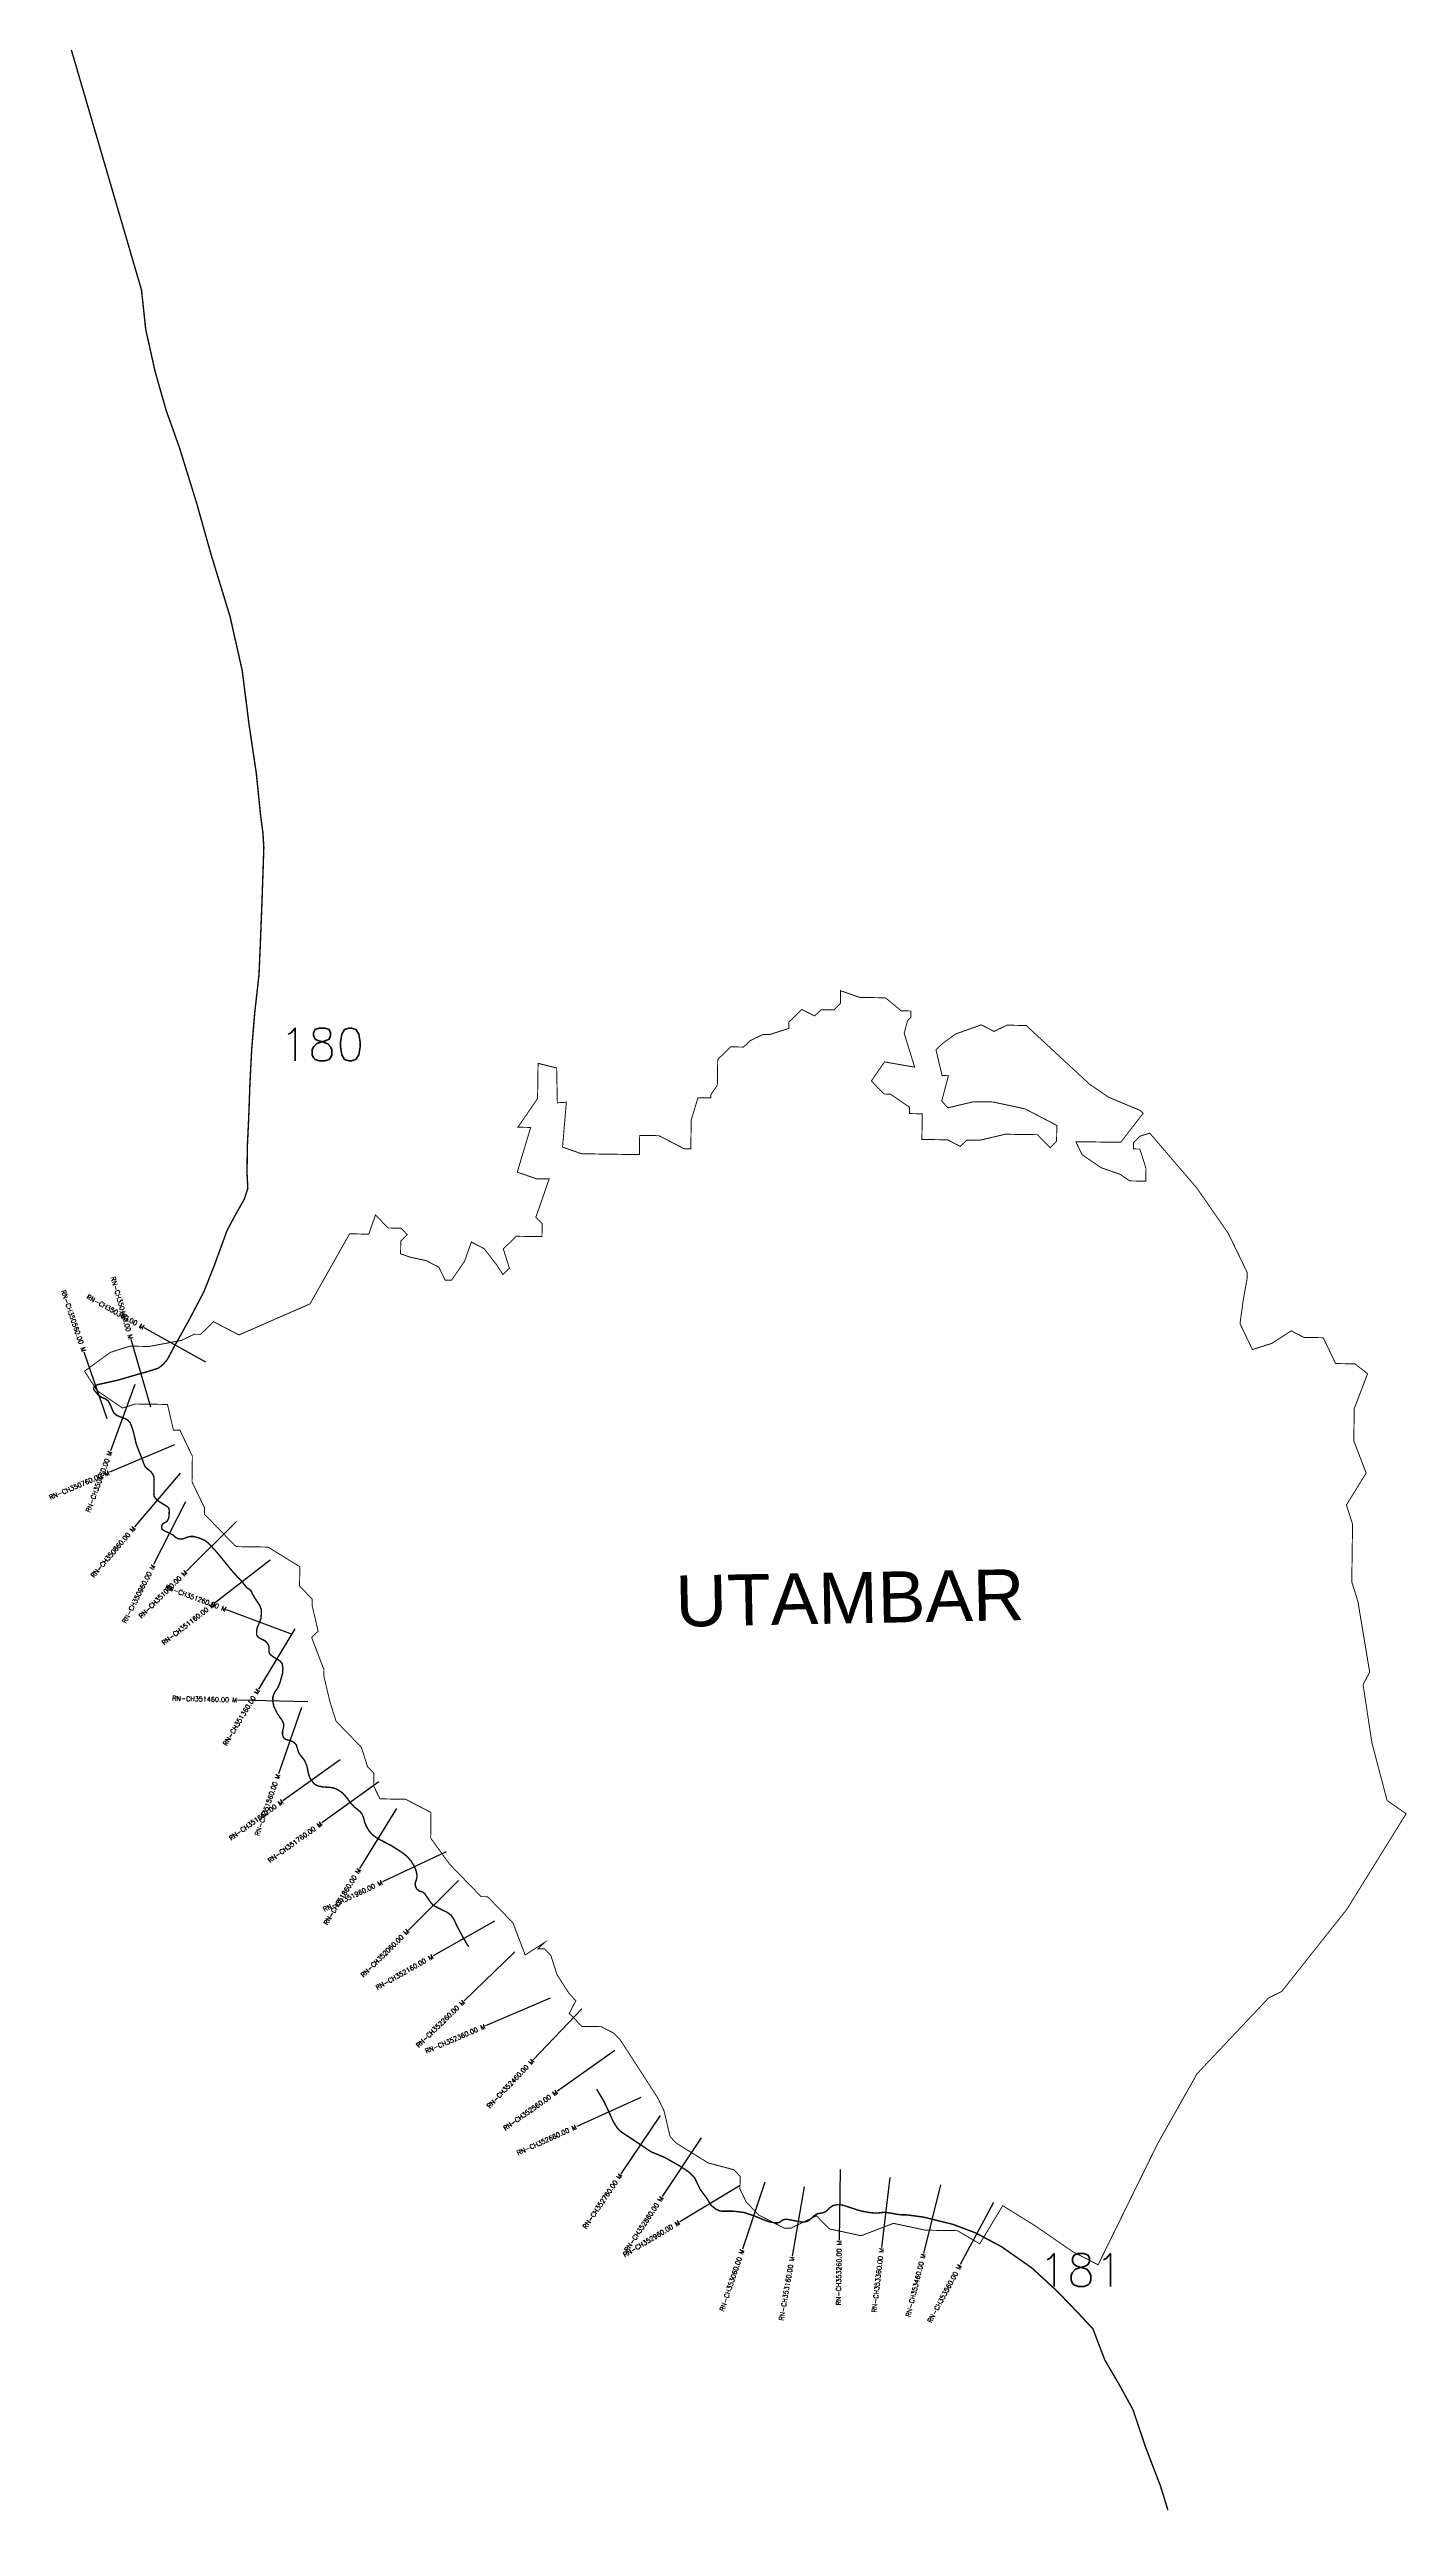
# Model space of a CAD drawing. Header units: metres. Extents: x 293467 to 296356, y 1978557 to 1983794.
import ezdxf
from ezdxf.enums import TextEntityAlignment as Align

# ---------------------------------------------------------------- set-up
doc = ezdxf.new("R2010")
doc.units = ezdxf.units.M
doc.header["$MEASUREMENT"] = 0
for name, color, linetype in [('CS', 134, 'Continuous'), ('CSMark', 6, 'Continuous'), ('NATURALLY PROTECTED', 3, 'Continuous'), ('VILLAGE NAME', 250, 'Continuous')]:
    doc.layers.add(name, color=color, linetype=linetype)
doc.styles.get("Standard").update_dxf_attribs({"font": 'simplex.shx'})

msp = doc.modelspace()

# ---------------------------------------------------------------- linework, layer by layer
at = {"color": 6, "const_width": 2, "flags": 128}
msp.add_lwpolyline([(293542.6, 1980981.5), (293597.8, 1981021.6), (293639, 1981034.7), (293679.9, 1981034.1), (293748.4, 1981046.8), (293775.9, 1981060), (293789.5, 1981059.8), (293817.2, 1981086.7), (293871.4, 1981058.6), (294022.5, 1981124.7), (294106.6, 1981273.7), (294147.5, 1981273.1), (294161.8, 1981313.9), (294188.7, 1981286.2), (294216, 1981285.8), (294229.5, 1981271.9), (294215.6, 1981258.5), (294215.2, 1981231.2), (294235.6, 1981224.1), (294269.6, 1981216.8), (294278.7, 1981212), (294296.7, 1981202.7), (294310, 1981175.2), (294323.6, 1981175), (294351.5, 1981215.6), (294365.7, 1981256.3), (294392.8, 1981242.3), (294419.7, 1981207.8), (294433, 1981187.1), (294446.8, 1981200.5), (294433.8, 1981241.7), (294461.5, 1981268.6), (294516.1, 1981267.8), (294516.5, 1981295.1), (294503, 1981308.9), (294531.5, 1981390.5), (294504.2, 1981390.9), (294463.5, 1981405.1), (294492.1, 1981500.2), (294464.8, 1981500.6), (294506.7, 1981561.5), (294507.8, 1981636.5), (294547.3, 1981626.6), (294548.8, 1981552.6), (294568, 1981553.8), (294559.8, 1981458.3), (294600.5, 1981444.1), (294723.4, 1981442.3), (294724, 1981483.2), (294764.9, 1981482.6), (294819.1, 1981454.6), (294832.8, 1981454.4), (294833.7, 1981515.8), (294848, 1981563.4), (294875.3, 1981563), (294875.4, 1981569.8), (294889.3, 1981590.1), (294890.1, 1981644.7), (294917.8, 1981671.6), (294945.1, 1981671.2), (294959, 1981684.7), (294986.5, 1981697.9), (295000.1, 1981697.7), (295041.3, 1981710.7), (295041.5, 1981724.4), (295069.2, 1981751.3), (295096.3, 1981737.3), (295110.1, 1981750.7), (295137.4, 1981750.3), (295151.2, 1981763.8), (295151.6, 1981791.1), (295192.4, 1981776.8), (295247, 1981776), (295280.7, 1981748.2), (295301.2, 1981747.9), (295301, 1981734.3), (295294.1, 1981727.6), (295286.9, 1981700.4), (295309.2, 1981628.4), (295245, 1981639.6), (295217.1, 1981599), (295244.1, 1981571.3), (295257.7, 1981571.1), (295298.2, 1981543.2), (295298, 1981529.6), (295325.4, 1981529.2), (295324.6, 1981474.6), (295379.1, 1981473.8), (295406.3, 1981459.8), (295420.1, 1981473.2), (295447.4, 1981472.8), (295502.2, 1981485.7), (295570.4, 1981484.7), (295597.4, 1981457), (295611.2, 1981470.4), (295611.7, 1981504.5), (295544, 1981539.7), (295475.9, 1981554.3), (295434.9, 1981554.9), (295380.1, 1981542), (295366.7, 1981555.9), (295381.1, 1981610.3), (295367.5, 1981610.5), (295354.6, 1981665.3), (295368.5, 1981678.7), (295396.1, 1981698.8), (295450.9, 1981718.5), (295478.1, 1981704.4), (295505.6, 1981717.7), (295546.5, 1981717.1), (295681.2, 1981592.3), (295721.8, 1981564.4), (295789.6, 1981536.1), (295795.4, 1981530.2), (295747.7, 1981468.5), (295652.2, 1981469.8), (295665.4, 1981442.3), (295706, 1981414.5), (295746.7, 1981400.2), (295767, 1981386.3), (295801.1, 1981385.8), (295801.5, 1981413.1), (295788.4, 1981454.2), (295774.8, 1981454.4), (295775, 1981468.1), (295788.8, 1981481.5), (295809.4, 1981488.1), (295910.1, 1981370.6), (295977, 1981274), (296016.8, 1981191.6), (296016.6, 1981177.9), (296009.1, 1981137.1), (296001.5, 1981082.6), (296028, 1981027.5), (296069.2, 1981040.6), (296110.5, 1981067.3), (296137.6, 1981053.3), (296178.6, 1981052.7), (296205.1, 1980997.7), (296246.1, 1980997.1), (296273, 1980976.2), (296244.7, 1980901.6), (296243.7, 1980833.3), (296270, 1980764.6), (296228, 1980697), (296241.1, 1980655.8), (296239.4, 1980533), (296252.4, 1980491.9), (296277.5, 1980341.3), (296263.5, 1980314.2), (296282.2, 1980191.1), (296314.6, 1980067.8), (296355.1, 1980039.9), (296229.3, 1979836.9), (296090.2, 1979661.4), (296062.7, 1979648.1), (295910.2, 1979486.5), (295826.2, 1979337.6), (295699.6, 1979080), (295645.4, 1979108), (295564.3, 1979163.8), (295496.6, 1979205.8), (295472.1, 1979165.2), (295447.7, 1979124.5), (295400.3, 1979152.6), (295332, 1979153.6), (295264, 1979168.2), (295195.3, 1979141.8), (295127.3, 1979156.5), (295100.4, 1979184.2), (295045.4, 1979157.7), (295031.7, 1979157.9), (294977.5, 1979185.9), (294950.6, 1979213.6), (294937.4, 1979241.2), (294937.8, 1979268.5), (294924.3, 1979282.3), (294869.9, 1979296.7), (294802.3, 1979338.6), (294788.8, 1979352.5), (294775.9, 1979407.3), (294762.7, 1979434.8), (294711, 1979514.8), (294682.5, 1979558.8), (294669.1, 1979572.7), (294642, 1979586.7), (294601.1, 1979587.3), (294574.1, 1979615), (294588.2, 1979642.1), (294574.7, 1979656), (294548, 1979697.3), (294535, 1979738.4), (294521.5, 1979752.3), (294507.9, 1979752.5), (294521.7, 1979765.9), (294480.4, 1979739.2), (294454.1, 1979807.9), (294400.3, 1979863.2), (294386.6, 1979863.4), (294319.3, 1979932.7), (294279.2, 1979987.9), (294279.9, 1980042.5), (294225.8, 1980070.6), (294171.2, 1980071.4), (294157.9, 1980098.9), (294158.3, 1980126.1), (294144.9, 1980140), (294131.8, 1980181.1), (294078, 1980236.5), (294064.9, 1980277.7), (294052, 1980332.5), (294052.2, 1980346.1), (294025.9, 1980414.8), (294039.8, 1980428.2), (294026.9, 1980483), (294027.1, 1980496.6), (294000.2, 1980524.4), (294000.8, 1980565.3), (293933.2, 1980607.2), (293864.9, 1980608.2), (293797.6, 1980677.4), (293797.8, 1980691.1), (293771.3, 1980746.1), (293772.1, 1980800.7), (293745.6, 1980855.7), (293731.9, 1980855.9), (293719.1, 1980910.7), (293650.8, 1980911.7), (293623.4, 1980903), (293569.3, 1980940.1), (293542.6, 1980981.5), (293542.6, 1980981.5)], dxfattribs=at)
at = {"layer": 'CS'}
for p, q in [((293800.8, 1981000.5), (293669.7, 1981073.5)), ((293590.5, 1980880.2), (293542, 1981022.2)), ((293683.9, 1980904.8), (293641.9, 1981048.8)), ((293649.5, 1980952.9), (293597.7, 1980812.1)), ((293733.8, 1980825.1), (293595.8, 1980766.5)), ((293746.1, 1980764.3), (293648.9, 1980650.1)), ((293757.7, 1980703.5), (293689.7, 1980569.9)), ((293866, 1980661.5), (293759.4, 1980555.9)), ((293937.4, 1980579.1), (293818.8, 1980487.2)), ((293985.3, 1980421.1), (293844.9, 1980473.9)), ((293990.1, 1980433.3), (293912.6, 1980304.9)), ((294018.1, 1980277.6), (293868.2, 1980281.7)), ((294004.6, 1980266.1), (293955.1, 1980124.5)), ((294086.8, 1980154.5), (293964.7, 1980067.3)), ((294169, 1980107.8), (294047.3, 1980020.2)), ((294206.6, 1980050.6), (294127.9, 1979922.9)), ((294312.5, 1979958.6), (294176.8, 1979894.7)), ((294338.5, 1979897.8), (294231.9, 1979792.3)), ((294415, 1979810.9), (294284.4, 1979737.2)), ((294458.2, 1979746.1), (294350.5, 1979641.7)), ((294533.8, 1979647.5), (294395.8, 1979588.5)), ((294600.8, 1979624.8), (294497.3, 1979516.2)), ((294671.2, 1979536.1), (294548.8, 1979449.4)), ((294726.8, 1979436.3), (294590.1, 1979374.6)), ((294767.8, 1979397.7), (294683.9, 1979273.3)), ((294854.7, 1979350.1), (294771.8, 1979225.1)), ((294938, 1979248.8), (294809.4, 1979171.6)), ((294990.4, 1979255.5), (294942.7, 1979113.3)), ((295074, 1979246.2), (295048.6, 1979098.4)), ((295151, 1979282.8), (295148.8, 1979132.8)), ((295256.1, 1979265.7), (295238.8, 1979116.7)), ((295364.3, 1979249.8), (295328.2, 1979104.2)), ((295476.7, 1979212.8), (295406, 1979080.5))]:
    msp.add_line(p, q, dxfattribs=at)
at = {"layer": 'NATURALLY PROTECTED', "const_width": 3, "flags": 128}
for points in [[(293514.6, 1983792.9), (293663.8, 1983282.3), (293672.9, 1983197.9), (293692.6, 1983109.4), (293716.6, 1983025.1), (293744.3, 1982947.5), (293780.3, 1982831.6), (293811.9, 1982719.3), (293852.3, 1982587.2), (293878.2, 1982472.3), (293892.6, 1982358.2), (293908.2, 1982253.4), (293917.6, 1982161.2), (293922.1, 1982128.2), (293924.2, 1982096.4), (293922.5, 1982045.4), (293920, 1981974.3), (293916.4, 1981883.1), (293913.9, 1981825.2), (293904.9, 1981745.3), (293898.3, 1981665.7), (293894.5, 1981591.5), (293891.9, 1981518.4), (293889.1, 1981460.1), (293888.4, 1981403.7), (293890.1, 1981370.3), (293882.5, 1981347.4), (293872.7, 1981330.1), (293861.5, 1981310), (293845.8, 1981280.6), (293819.2, 1981207.5), (293796.4, 1981150), (293765.3, 1981090.9), (293733.1, 1981033), (293718.8, 1981006.3), (293710.2, 1980996.1), (293699.4, 1980987.7), (293669.5, 1980978.4), (293666, 1980977.7), (293613.6, 1980962.4), (293571.6, 1980953.1), (293565.4, 1980950.9), (293562.3, 1980946.9), (293562.2, 1980942.4), (293565.5, 1980938.3), (293571.9, 1980930.7), (293579.1, 1980925.9), (293587.6, 1980922.3), (293593.2, 1980917.8), (293598.5, 1980907.8), (293601.4, 1980900), (293603.2, 1980895.9), (293605.1, 1980892.9), (293610.6, 1980887.7), (293617.5, 1980884.7), (293628.4, 1980880.7), (293635.4, 1980876.7), (293639.8, 1980871.8), (293642.1, 1980865.9), (293644, 1980860.7), (293646.1, 1980854.1), (293649.5, 1980840.1), (293652.7, 1980826.5), (293656.6, 1980816.1), (293661.1, 1980804.6), (293664.8, 1980795.7), (293668.6, 1980785), (293671.4, 1980778.5), (293674.6, 1980775.1), (293683.2, 1980768.2), (293687.9, 1980762.4), (293690.5, 1980755.5), (293690.6, 1980739), (293690.4, 1980725.2), (293690.1, 1980718.7), (293691, 1980714.2), (293694.5, 1980709.8), (293700.5, 1980704.6), (293707, 1980700.5), (293712, 1980697.4), (293715.4, 1980695.5), (293719.8, 1980692.4), (293722, 1980689.6), (293722.9, 1980685.9), (293722.5, 1980672.7), (293721.1, 1980667.6), (293718.9, 1980662.9), (293716.2, 1980660.5), (293711, 1980657.8), (293708.1, 1980655.4), (293706.7, 1980650.7), (293707.6, 1980645), (293712.8, 1980641.6), (293722.1, 1980637.5), (293731, 1980633), (293735.8, 1980628.2), (293742, 1980625), (293749.2, 1980624), (293755.6, 1980625.9), (293763.7, 1980629), (293768.1, 1980629.8), (293774.9, 1980629.7), (293786.6, 1980626.6), (293798.5, 1980621.5), (293805, 1980616.5), (293813.2, 1980608.2), (293819.8, 1980601.1), (293834.3, 1980583.9), (293859.6, 1980552.8), (293877.7, 1980533.7), (293885.6, 1980523.5), (293888.6, 1980520.3), (293893.9, 1980517), (293896.1, 1980515.3), (293898, 1980512.3), (293899.8, 1980508), (293904.5, 1980499.5), (293915.7, 1980482.7), (293918.6, 1980474.8), (293918.8, 1980466.1), (293918.2, 1980455.7), (293914.3, 1980445.5), (293910.2, 1980436.3), (293908.9, 1980429.5), (293908.7, 1980420.2), (293912.7, 1980414.9), (293919.3, 1980411.4), (293927.3, 1980407.3), (293932.1, 1980402.2), (293935, 1980396.1), (293935.1, 1980384.9), (293937, 1980379.3), (293945.7, 1980372.6), (293959, 1980364.5), (293963.2, 1980359.5), (293964.8, 1980349.5), (293964.1, 1980338.9), (293958.8, 1980319.5), (293954.1, 1980308.1), (293946.7, 1980297.3), (293943.4, 1980288.5), (293943.2, 1980279), (293945.9, 1980266.9), (293953, 1980252.8), (293962.9, 1980238.6), (293966.1, 1980232), (293966.6, 1980225.2), (293964, 1980215.7), (293963.8, 1980208.7), (293966.1, 1980201.9), (293970.3, 1980197.9), (293977.8, 1980196), (293986.1, 1980193.1), (293992.8, 1980187.3), (293995.1, 1980180.2), (293998.1, 1980170.2), (294000.3, 1980166.6), (294010.9, 1980153.1), (294016, 1980141.2), (294018.2, 1980128.6), (294022.2, 1980115.8), (294028.8, 1980106.6), (294033.8, 1980101.5), (294040.8, 1980098.4), (294052.1, 1980096.6), (294065.1, 1980095.9), (294072, 1980094.7), (294077.4, 1980092.9), (294085, 1980088.9), (294091.2, 1980084.3), (294096.6, 1980078.7), (294102.6, 1980071.6), (294110.6, 1980060.6), (294116.7, 1980054.1), (294123.7, 1980048.9), (294129.5, 1980043.7), (294133, 1980039.2), (294136.2, 1980031.9), (294138.5, 1980022.9), (294141, 1980016.3), (294145, 1980008.5), (294147.8, 1980003.5), (294152.3, 1979998.5), (294157.9, 1979992.6), (294168.5, 1979986), (294179.7, 1979980.1), (294194.4, 1979972.5), (294208.1, 1979964), (294219.9, 1979956.2), (294229.1, 1979948.8), (294238.1, 1979938.5), (294243.3, 1979929.5), (294247.9, 1979919.6), (294249.8, 1979910.9), (294250.2, 1979905.7), (294248.6, 1979899), (294246.1, 1979890.6), (294247.1, 1979884.9), (294249.4, 1979880.2), (294254.4, 1979875.7), (294262.9, 1979872.7), (294266.5, 1979869.8), (294273, 1979860.2), (294279.1, 1979851.3), (294286.4, 1979843.8), (294302.5, 1979835.7), (294314.5, 1979829.9), (294322.9, 1979823.6), (294328.2, 1979815.9), (294335.8, 1979799.6), (294345.5, 1979781.5), (294357.5, 1979760.3), (294360.5, 1979757.2)], [(294632.4, 1979453.8), (294633.4, 1979452), (294646.8, 1979429.8), (294655.8, 1979411.3), (294667.8, 1979384.7), (294677.5, 1979369.3), (294684.3, 1979363.1), (294703.3, 1979350.6), (294721.7, 1979338.3), (294748, 1979320.6), (294777.3, 1979308.4), (294807.4, 1979291.4), (294828.7, 1979277.3), (294841.1, 1979264.8), (294852.4, 1979241), (294867.1, 1979221.2), (294876.2, 1979206.1), (294888.3, 1979197.1), (294895.8, 1979194.2), (294908.3, 1979194.1), (294925.1, 1979194), (294946.3, 1979191.2), (294967.6, 1979184.1), (294986.6, 1979176.3), (294998.5, 1979171.7), (295012.4, 1979169.2), (295020.2, 1979169.4), (295023.5, 1979171.6), (295027.8, 1979175.1), (295034.2, 1979177), (295043.7, 1979175.9), (295049.8, 1979174.5), (295056.7, 1979173.1), (295067.2, 1979171.3), (295075.5, 1979171.3), (295081.9, 1979173), (295091.2, 1979180.2), (295096.8, 1979185.6), (295102.6, 1979188.8), (295113.3, 1979190.5), (295120.8, 1979193.4), (295128.9, 1979201.6), (295135.5, 1979205.9), (295143.7, 1979207.9), (295151.1, 1979207.8), (295158.4, 1979206.2), (295175.1, 1979200.8), (295187.9, 1979196.5), (295197.6, 1979194), (295213.2, 1979191.1), (295223.9, 1979190.2), (295233.3, 1979190.5), (295244.3, 1979191.6), (295258, 1979190), (295270.5, 1979187.5), (295281.3, 1979186.3), (295291.4, 1979186.3), (295328.1, 1979181.5), (295391.1, 1979165.9), (295439.5, 1979147.6), (295493.9, 1979118.6), (295558.5, 1979073.4), (295611.9, 1979024.3), (295656.1, 1978978.5), (295688.6, 1978943.5), (295713.6, 1978878), (295745.7, 1978822.9), (295773.9, 1978771.4), (295800.2, 1978693.1), (295832.3, 1978609.2), (295848.1, 1978558.1)]]:
    msp.add_lwpolyline(points, dxfattribs=at)

# ---------------------------------------------------------------- texts
at = {"char_height": 70, "attachment_point": 1}
for s, width, insert in [('180', 129.489, (293958.1, 1981711.6)), ('181', 95.172, (295573.3, 1979103.8))]:
    msp.add_mtext_dynamic_manual_height_columns(s, width=width, gutter_width=1, heights=[0], dxfattribs=dict(at, insert=insert))
at = {"layer": 'CSMark'}
for s, rotation, p in [('RN-CH350460.00 M', 286.2663, (293641.6, 1981049.7)), ('RN-CH350560.00 M', 288.8387, (293541.7, 1981023.2)), ('RN-CH350360.00 M', 330.9054, (293668.9, 1981074)), ('RN-CH350660.00 M', 69.7877, (293597.3, 1980811.2)), ('RN-CH350760.00 M', 23.0224, (293594.9, 1980766.1)), ('RN-CH350860.00 M', 49.6112, (293648.2, 1980649.3)), ('RN-CH350960.00 M', 63.0274, (293689.3, 1980569)), ('RN-CH351060.00 M', 44.7326, (293758.7, 1980555.2)), ('RN-CH351160.00 M', 37.7614, (293818, 1980486.6)), ('RN-CH351260.00 M', 339.3726, (293844, 1980474.3)), ('RN-CH351460.00 M', 358.4109, (293867.2, 1980281.7)), ('RN-CH351360.00 M', 58.8855, (293912.1, 1980304.1)), ('RN-CH351560.00 M', 70.7602, (293954.8, 1980123.5)), ('RN-CH351660.00 M', 35.553, (293963.9, 1980066.7)), ('RN-CH351760.00 M', 35.7468, (294046.5, 1980019.6)), ('RN-CH351860.00 M', 58.3601, (294127.4, 1979922.1)), ('RN-CH351960.00 M', 25.2141, (294175.9, 1979894.3)), ('RN-CH352060.00 M', 44.6964, (294231.2, 1979791.6)), ('RN-CH352160.00 M', 29.4435, (294283.5, 1979736.7)), ('RN-CH352260.00 M', 44.1001, (294349.8, 1979641)), ('RN-CH352360.00 M', 23.1389, (294394.9, 1979588.2)), ('RN-CH352460.00 M', 46.3759, (294496.7, 1979515.5)), ('RN-CH352560.00 M', 35.3092, (294548, 1979448.8)), ('RN-CH352660.00 M', 24.2937, (294589.2, 1979374.1)), ('RN-CH352760.00 M', 56.0304, (294683.4, 1979272.5)), ('RN-CH352860.00 M', 56.4093, (294771.2, 1979224.3)), ('RN-CH352960.00 M', 30.9539, (294808.5, 1979171.1)), ('RN-CH353260.00 M', 89.1746, (295148.8, 1979131.8)), ('RN-CH353060.00 M', 71.4666, (294942.4, 1979112.4)), ('RN-CH353160.00 M', 80.262, (295048.5, 1979097.4)), ('RN-CH353360.00 M', 83.3712, (295238.7, 1979115.7)), ('RN-CH353460.00 M', 76.0844, (295328, 1979103.3)), ('RN-CH353560.00 M', 61.8839, (295405.5, 1979079.6))]:
    msp.add_text(s, height=10, rotation=rotation, dxfattribs=at).set_placement(p, align=Align.MIDDLE_RIGHT)
at = {"layer": 'VILLAGE NAME', "insert": (294799.1, 1980546.4), "char_height": 108.748, "attachment_point": 1, "rotation": 1.1028}
msp.add_mtext_dynamic_manual_height_columns('{\\fArial|b0|i0|c0|p34;UTAMBAR}', width=1571.314, gutter_width=543.7, heights=[0], dxfattribs=at)

doc.saveas('drawing.dxf')
